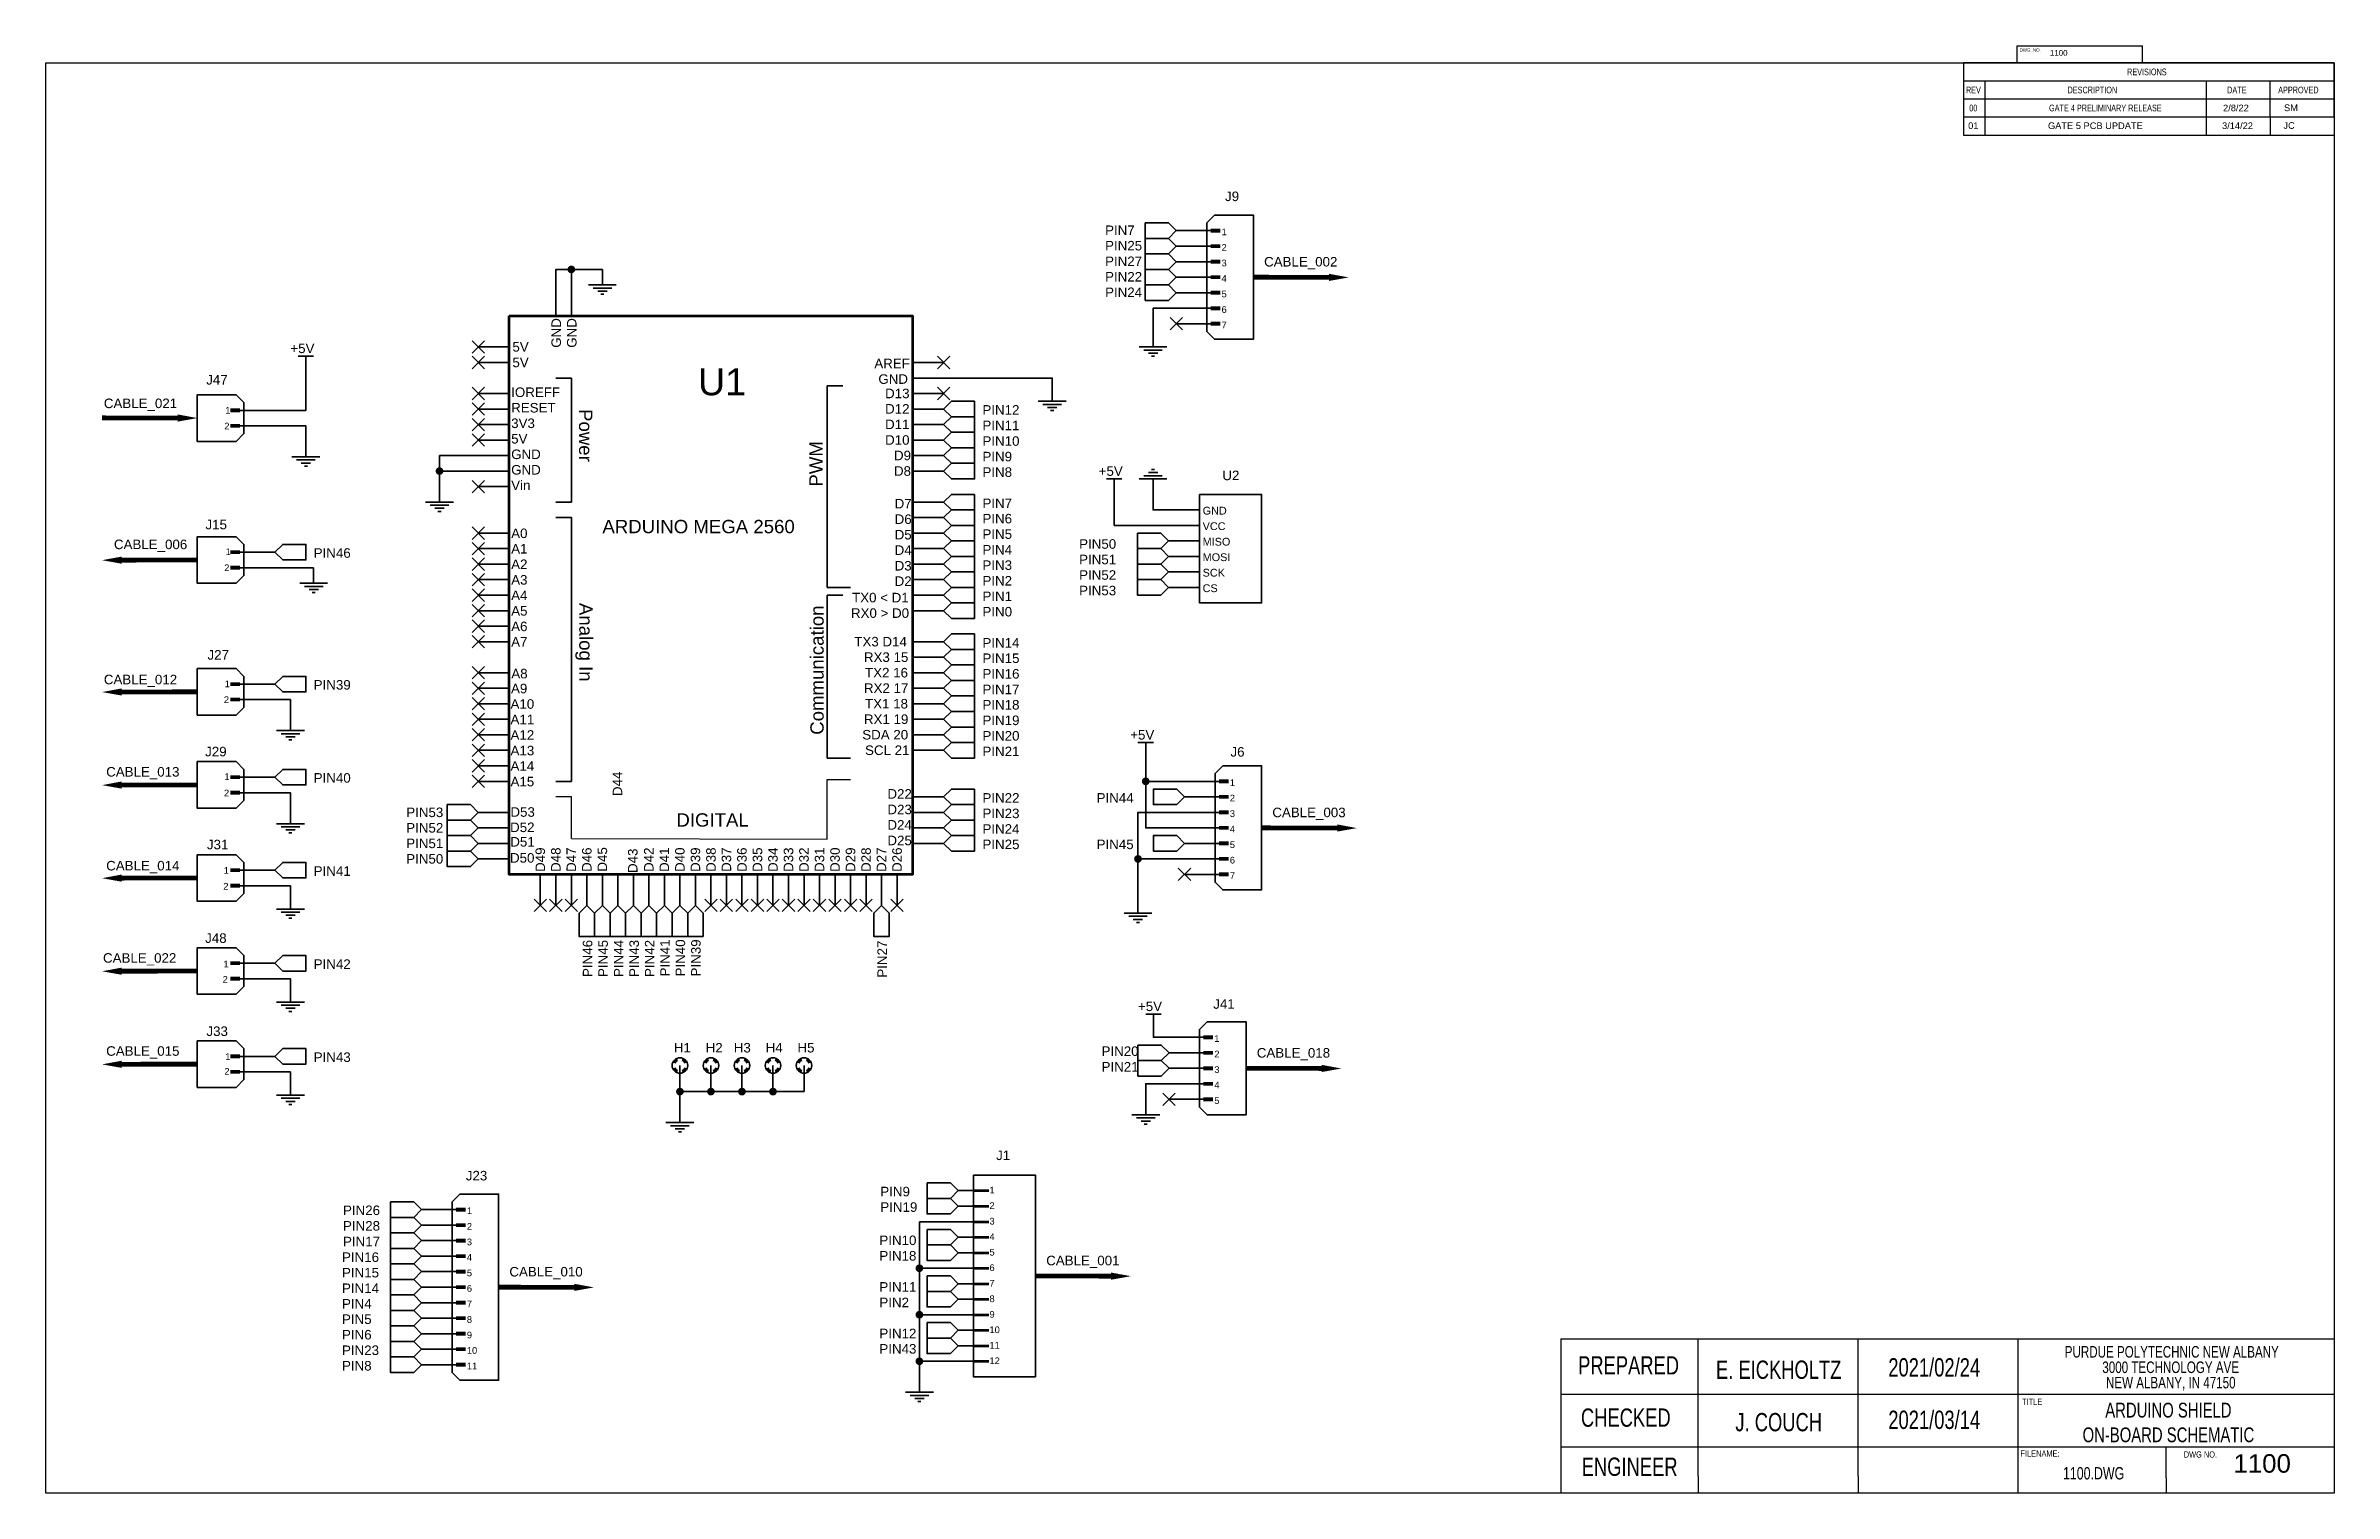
# Model space of a CAD drawing. Header units: inches. Extents: x 2.5 to 50.5, y 2.5 to 32.9.
import ezdxf

# ---------------------------------------------------------------- set-up
doc = ezdxf.new("R2010")
doc.units = ezdxf.units.IN
doc.header["$MEASUREMENT"] = 0
for name, color, linetype in [('PDF5_Geometry', 7, 'Continuous'), ('PDF5_Text', 7, 'Continuous'), ('SLD-0', 7, 'Continuous')]:
    doc.layers.add(name, color=color, linetype=linetype)
doc.layers.add('PDF5_Solid Fills', color=7, linetype='Continuous', true_color=0xa54949)
doc.styles.add('PDF Arial', font='arial.ttf')
doc.styles.add('SLDTEXTSTYLE0', font='TXT', dxfattribs={"width": 0.75})
doc.styles.get("Standard").update_dxf_attribs({"font": 'arial.ttf'})

msp = doc.modelspace()

# ---------------------------------------------------------------- texts
at = {"attachment_point": 1}
for s, width, gutter_width, insert, char_height in [('1100', 1.61993, 0.534, (44.535, 32.769), 0.1195), ('01', 0.791, 3.481, (42.822, 31.251), 0.1392), ('GATE 5 PCB UPDATE', 2.36064, 3.481, (44.496, 31.251), 0.13925), ('3/14/22', 0.791, 3.481, (48.147, 31.251), 0.1392), ('2/8/22', 0.791, 3.481, (48.168, 31.624), 0.1392), ('JC', 0.791, 3.481, (49.434, 31.256), 0.1392), ('SM', 0.791, 3.481, (49.447, 31.627), 0.1392), ('1100', 1.89499, 0.625, (48.385, 3.319), 0.3882)]:
    msp.add_mtext_dynamic_manual_height_columns(s, width=width, gutter_width=gutter_width, heights=[0], dxfattribs=dict(at, insert=insert, char_height=char_height))
at = {"layer": 'PDF5_Text', "color": 7, "attachment_point": 7, "style": 'PDF Arial'}
for s, insert, char_height in [('J9', (27.235, 29.598), 0.2), ('1', (27.162, 28.885), 0.14), ('PIN25', (24.719, 28.563), 0.2), ('PIN27', (24.719, 28.238), 0.2), ('3', (27.162, 28.231), 0.14), ('2', (27.162, 28.559), 0.14), ('CABLE_002', (28.054, 28.171), 0.2), ('PIN22', (24.719, 27.914), 0.2), ('4', (27.162, 27.909), 0.14), ('PIN24', (24.719, 27.588), 0.2), ('5', (27.162, 27.58), 0.14), ('6', (27.162, 27.255), 0.14), ('7', (27.162, 26.933), 0.14), ('+5V', (7.631, 26.41), 0.2), ('5V', (12.288, 26.44), 0.2), ('J47', (5.865, 25.75), 0.2), ('5V', (12.288, 26.114), 0.2), ('U1', (16.182, 25.52), 0.5636), ('AREF ', (19.879, 26.095), 0.2), ('CABLE_021', (3.718, 25.201), 0.2), ('IOREFF', (12.262, 25.489), 0.2), ('D13 ', (20.105, 25.464), 0.2), ('1', (6.263, 25.142), 0.14), ('3V3', (12.262, 24.838), 0.2), ('RESET', (12.262, 25.164), 0.2), ('D12 ', (20.105, 25.143), 0.2), ('D11 ', (20.105, 24.818), 0.2), ('PIN12', (22.146, 25.121), 0.2), ('PIN11 ', (22.146, 24.796), 0.2), ('2', (6.245, 24.812), 0.14), ('5V', (12.262, 24.513), 0.2), ('D10 ', (20.105, 24.488), 0.2), ('PIN10', (22.147, 24.465), 0.2), ('GND', (12.262, 24.187), 0.2), ('GND', (12.262, 23.862), 0.2), ('D9 ', (20.291, 24.163), 0.2), ('D8 ', (20.291, 23.837), 0.2), ('PIN9', (22.147, 24.139), 0.2), ('PIN8', (22.147, 23.814), 0.2), ('+5V', (24.585, 23.835), 0.2), ('Vin', (12.262, 23.54), 0.2), ('U2', (27.179, 23.745), 0.2), ('D7 ', (20.305, 23.156), 0.2), ('PIN7', (22.147, 23.163), 0.2), ('PIN6', (22.147, 22.838), 0.2), ('GND', (26.765, 23.024), 0.163), ('J15', (5.85, 22.714), 0.2), ('     A0', (11.874, 22.53), 0.2), ('ARDUINO MEGA 2560', (14.175, 22.631), 0.27946), ('D6 ', (20.305, 22.826), 0.2), ('D5 ', (20.305, 22.501), 0.2), ('PIN5', (22.147, 22.513), 0.2), ('VCC', (26.765, 22.699), 0.163), ('CABLE_006', (3.93, 22.243), 0.2), ('1', (6.273, 22.177), 0.14), ('PIN46', (8.12, 22.117), 0.2), ('     A1', (11.874, 22.209), 0.2), ('     A2', (11.874, 21.883), 0.2), ('D4 ', (20.305, 22.18), 0.2), ('PIN4', (22.147, 22.188), 0.2), ('PIN50', (24.175, 22.306), 0.2), ('PIN51', (24.175, 21.981), 0.2), ('MISO', (26.765, 22.373), 0.163), ('MOSI', (26.765, 22.048), 0.163), ('2', (6.243, 21.84), 0.14), ('     A3', (11.874, 21.554), 0.2), ('D3 ', (20.305, 21.85), 0.2), ('D2 ', (20.305, 21.529), 0.2), ('PIN3', (22.147, 21.862), 0.2), ('PIN2', (22.147, 21.538), 0.2), ('PIN52', (24.175, 21.656), 0.2), ('SCK', (26.765, 21.723), 0.163), ('     A4', (11.874, 21.233), 0.2), ('TX0 < D1 ', (19.412, 21.182), 0.2), ('PIN1', (22.147, 21.212), 0.2), ('PIN53', (24.175, 21.33), 0.2), ('CS', (26.765, 21.397), 0.163), ('     A5', (11.874, 20.903), 0.2), ('     A6', (11.874, 20.578), 0.2), ('RX0 > D0 ', (19.389, 20.857), 0.2), ('PIN0', (22.147, 20.886), 0.2), ('J27', (5.892, 19.98), 0.2), ('     A7', (11.874, 20.257), 0.2), ('TX3 D14 ', (19.459, 20.258), 0.2), ('PIN14', (22.147, 20.236), 0.2), ('     A8', (11.877, 19.588), 0.2), ('RX3 15 ', (19.661, 19.933), 0.2), ('TX2 16 ', (19.684, 19.607), 0.2), ('PIN15', (22.147, 19.91), 0.2), ('PIN16', (22.147, 19.584), 0.2), ('CABLE_012', (3.718, 19.409), 0.2), ('2', (6.235, 19.074), 0.14), ('1', (6.253, 19.405), 0.14), ('PIN39', (8.12, 19.352), 0.2), ('     A9', (11.87, 19.275), 0.2), ('RX2 17 ', (19.661, 19.286), 0.2), ('PIN17', (22.147, 19.259), 0.2), ('       A10', (11.705, 18.95), 0.2), ('       A11', (11.705, 18.629), 0.2), ('RX1 19 ', (19.661, 18.631), 0.2), ('TX1 18 ', (19.684, 18.956), 0.2), ('PIN18', (22.147, 18.934), 0.2), ('PIN19', (22.147, 18.608), 0.2), ('       A12', (11.705, 18.303), 0.2), ('SDA 20 ', (19.626, 18.306), 0.2), ('PIN20', (22.147, 18.283), 0.2), ('+5V', (25.246, 18.304), 0.2), ('J29', (5.843, 17.952), 0.2), ('       A13', (11.705, 17.974), 0.2), ('       A14', (11.705, 17.653), 0.2), ('SCL 21 ', (19.684, 17.981), 0.2), ('PIN21', (22.147, 17.959), 0.2), ('J6', (27.349, 17.946), 0.2), ('CABLE_013', (3.767, 17.473), 0.2), ('1', (6.247, 17.461), 0.14), ('PIN40', (8.12, 17.4), 0.2), ('       A15', (11.705, 17.323), 0.2), ('1', (27.335, 17.335), 0.14), ('2', (6.239, 17.117), 0.14), ('PIN53', (10.061, 16.678), 0.2), ('     D53', (11.858, 16.685), 0.2), ('D22 ', (20.154, 17.068), 0.2), ('D23 ', (20.154, 16.738), 0.2), ('PIN22', (22.147, 16.983), 0.2), ('PIN23', (22.147, 16.656), 0.2), ('PIN44', (24.542, 16.983), 0.2), ('3', (27.335, 16.682), 0.14), ('2', (27.335, 17.01), 0.14), ('CABLE_003', (28.227, 16.621), 0.2), ('PIN52', (10.061, 16.353), 0.2), ('     D52', (11.851, 16.364), 0.2), ('DIGITAL', (15.727, 16.477), 0.2795), ('D24 ', (20.154, 16.418), 0.2), ('PIN24', (22.147, 16.332), 0.2), ('4', (27.335, 16.359), 0.14), ('J31', (5.88, 16.002), 0.2), ('PIN51', (10.061, 16.027), 0.2), ('PIN50', (10.061, 15.702), 0.2), ('     D50', (11.849, 15.723), 0.2), ('     D51', (11.855, 16.06), 0.2), ('D25 ', (20.154, 16.088), 0.2), ('PIN25', (22.147, 16.006), 0.2), ('PIN45', (24.542, 16.006), 0.2), ('5', (27.335, 16.031), 0.14), ('6', (27.335, 15.706), 0.14), ('CABLE_014', (3.767, 15.504), 0.2), ('1', (6.233, 15.492), 0.14), ('PIN41', (8.12, 15.449), 0.2), ('7', (27.335, 15.383), 0.14), ('2', (6.224, 15.161), 0.14), ('J48', (5.843, 14.04), 0.2), ('CABLE_022', (3.701, 13.569), 0.2), ('1', (6.227, 13.528), 0.14), ('PIN42', (8.12, 13.497), 0.2), ('2', (6.21, 13.206), 0.14), ('+5V', (25.409, 12.61), 0.2), ('J41', (26.987, 12.658), 0.2), ('J33', (5.87, 12.087), 0.2), ('1', (27.01, 11.967), 0.14), ('CABLE_015', (3.767, 11.617), 0.2), ('1', (6.264, 11.587), 0.14), ('PIN43', (8.12, 11.543), 0.2), ('H1    H2   H3    H4    H5', (15.674, 11.741), 0.2), ('PIN21', (24.645, 11.344), 0.2), ('2', (27.01, 11.642), 0.14), ('CABLE_018', (27.901, 11.579), 0.2), ('2', (6.246, 11.279), 0.14), ('4', (27.01, 10.991), 0.14), ('3', (27.01, 11.313), 0.14), ('5', (27.01, 10.663), 0.14), ('J1', (22.434, 9.485), 0.2), ('J23', (11.31, 9.058), 0.2), ('PIN9', (20.005, 8.724), 0.2), ('1', (22.294, 8.787), 0.14), ('PIN26', (8.735, 8.331), 0.2), ('PIN28', (8.735, 8.005), 0.2), ('2', (11.332, 8.027), 0.14), ('1', (11.332, 8.353), 0.14), ('PIN19', (20.005, 8.399), 0.2), ('3', (22.294, 8.134), 0.14), ('2', (22.294, 8.462), 0.14), ('PIN17', (8.735, 7.679), 0.2), ('3', (11.332, 7.699), 0.14), ('PIN10', (19.985, 7.702), 0.2), ('4', (22.294, 7.811), 0.14), ('PIN16', (8.714, 7.348), 0.2), ('PIN15', (8.714, 7.023), 0.2), ('4', (11.332, 7.377), 0.14), ('CABLE_010', (12.224, 6.988), 0.2), ('PIN18', (19.985, 7.377), 0.2), ('5', (22.294, 7.483), 0.14), ('6', (22.294, 7.158), 0.14), ('CABLE_001', (23.484, 7.223), 0.2), ('PIN14', (8.714, 6.699), 0.2), ('5', (11.332, 7.048), 0.14), ('6', (11.332, 6.723), 0.14), ('PIN11', (19.985, 6.727), 0.2), ('7', (22.294, 6.835), 0.14), ('PIN4', (8.714, 6.373), 0.2), ('PIN5', (8.714, 6.047), 0.2), ('7', (11.332, 6.401), 0.14), ('PIN2', (19.985, 6.402), 0.2), ('8', (22.294, 6.506), 0.14), ('9', (22.294, 6.181), 0.14), ('PIN6', (8.714, 5.722), 0.2), ('8', (11.332, 6.072), 0.14), ('9', (11.332, 5.747), 0.14), ('PIN12', (19.985, 5.751), 0.2), ('10', (22.294, 5.856), 0.1397), ('10', (11.332, 5.422), 0.1397), ('PIN43', (19.985, 5.425), 0.2), ('11', (22.294, 5.534), 0.1397), ('12', (22.294, 5.208), 0.1397), ('PIN8', (8.714, 5.071), 0.2), ('11', (11.332, 5.099), 0.1397)]:
    msp.add_mtext(s, dxfattribs=dict(at, insert=insert, char_height=char_height))
at = {"layer": 'PDF5_Text', "color": 7, "char_height": 0.2, "attachment_point": 7, "style": 'PDF Arial'}
for s, insert, width in [('PIN7', (24.719, 28.889), 0.74229), ('GND', (19.964, 25.765), 1.35151), ('PIN20', (24.645, 11.669), 0.58622), ('PIN23', (8.714, 5.396), 0.01107)]:
    msp.add_mtext(s, dxfattribs=dict(at, insert=insert, width=width))
at = {"layer": 'PDF5_Text', "color": 7, "attachment_point": 7, "style": 'PDF Arial'}
for s, insert, char_height, rotation in [('GND', (13.309, 26.525), 0.2, 90), ('GND', (13.635, 26.525), 0.2, 90), ('Power', (13.681, 25.239), 0.2795, 270), ('PWM', (18.795, 23.613), 0.2795, 90), ('Analog In', (13.606, 21.173), 0.2795, 270), ('Communication', (18.82, 18.407), 0.27946, 90), ('^I^I   D44', (14.591, 15.289), 0.2, 90), ('     D49', (12.975, 15.143), 0.2, 90), ('     D48', (13.301, 15.143), 0.2, 90), ('     D47', (13.622, 15.143), 0.2, 90), ('     D46', (13.951, 15.143), 0.2, 90), ('    D45', (14.277, 15.227), 0.2, 90), ('    D43', (14.915, 15.198), 0.2, 90), ('     D42', (15.248, 15.143), 0.2, 90), ('     D41', (15.574, 15.143), 0.2, 90), ('     D40', (15.903, 15.143), 0.2, 90), ('     D39', (16.229, 15.143), 0.2, 90), ('     D38', (16.555, 15.143), 0.2, 90), ('     D37', (16.879, 15.143), 0.2, 90), ('     D36', (17.205, 15.143), 0.2, 90), ('     D35', (17.53, 15.143), 0.2, 90), ('     D34', (17.855, 15.143), 0.2, 90), ('     D33', (18.181, 15.143), 0.2, 90), ('     D32', (18.506, 15.143), 0.2, 90), ('     D31', (18.831, 15.143), 0.2, 90), ('     D30', (19.157, 15.143), 0.2, 90), ('     D29', (19.482, 15.143), 0.2, 90), ('     D28', (19.808, 15.143), 0.2, 90), ('     D27', (20.128, 15.143), 0.2, 90), ('     D26', (20.458, 15.143), 0.2, 90), ('PIN46', (13.967, 13.328), 0.2, 90), ('PIN45', (14.292, 13.328), 0.2, 90), ('PIN44', (14.617, 13.328), 0.2, 90), ('PIN43', (14.943, 13.328), 0.2, 90), ('PIN42', (15.267, 13.328), 0.2, 90), ('PIN41', (15.587, 13.339), 0.2, 90), ('PIN40', (15.914, 13.339), 0.2, 90), ('PIN39', (16.239, 13.339), 0.2, 90), ('PIN27', (20.143, 13.314), 0.2, 90)]:
    msp.add_mtext(s, dxfattribs=dict(at, insert=insert, char_height=char_height, rotation=rotation))
at = {"layer": 'SLD-0', "style": 'SLDTEXTSTYLE0'}
for s, insert, char_height, attachment_point in [('DWG. NO.', (44.123, 32.807), 0.0746, 2), ('PREPARED', (35.699, 5.374), 0.3838, 2), ('TITLE', (44.164, 4.483), 0.1294, 2), ('ARDUINO SHIELD \\PON-BOARD SCHEMATIC', (47.022, 4.398), 0.31059, 2), ('CHECKED', (35.641, 4.278), 0.3838, 2), ('FILENAME:', (44.329, 3.397), 0.1294, 2), ('DWG NO.', (47.344, 3.377), 0.1294, 1), ('ENGINEER', (35.721, 3.248), 0.3838, 2), ('1100.DWG', (45.453, 3.048), 0.2588, 2)]:
    msp.add_mtext(s, dxfattribs=dict(at, insert=insert, char_height=char_height, attachment_point=attachment_point))
at = {"layer": 'SLD-0', "attachment_point": 2, "style": 'SLDTEXTSTYLE0'}
for s, insert, char_height, width in [('E. EICKHOLTZ', (38.848, 5.283), 0.38384, 3.43191), ('2021/02/24', (42.11, 5.332), 0.3838, 2.44698), ('J. COUCH', (38.848, 4.183), 0.3838, 3.43191), ('2021/03/14', (42.11, 4.232), 0.3838, 2.44698)]:
    msp.add_mtext(s, dxfattribs=dict(at, insert=insert, char_height=char_height, width=width))

# ---------------------------------------------------------------- blocks, each defined once
blk = doc.blocks.new('SW_TABLEANNOTATION_0')
at = {"color": 0, "linetype": 'Continuous', "lineweight": 25}
for p, q in [((0, 0), (0, -0.338)), ((0, 0), (0.4, 0)), ((0, 0), (0, -1.015)), ((6.955, 0), (0, 0)), ((0.4, 0), (4.55, 0)), ((4.55, 0), (5.75, 0)), ((5.75, 0), (6.955, 0)), ((6.955, 0), (6.955, -0.338)), ((6.955, -1.015), (6.955, 0)), ((0, -0.338), (0, -0.677)), ((0, -0.338), (0.4, -0.338)), ((0.4, -0.338), (0.4, -0.677)), ((0.4, -0.338), (4.55, -0.338)), ((4.55, -0.338), (4.55, -0.677)), ((4.55, -0.338), (5.75, -0.338)), ((5.75, -0.338), (5.75, -0.677)), ((5.75, -0.338), (6.955, -0.338)), ((6.955, -0.338), (6.955, -0.677)), ((0, -0.677), (0.4, -0.677)), ((0, -0.677), (0, -1.015)), ((0, -0.677), (6.955, -0.677)), ((0.4, -0.677), (4.55, -0.677)), ((0.4, -0.677), (0.4, -1.015)), ((4.55, -0.677), (5.75, -0.677)), ((4.55, -0.677), (4.55, -1.015)), ((5.75, -0.677), (6.955, -0.677)), ((5.75, -0.677), (5.75, -1.015)), ((6.955, -0.677), (6.955, -1.015)), ((0, -1.015), (0.4, -1.015)), ((0, -1.015), (6.955, -1.015)), ((0.4, -1.015), (4.55, -1.015)), ((4.55, -1.015), (5.75, -1.015)), ((5.75, -1.015), (6.955, -1.015))]:
    blk.add_line(p, q, dxfattribs=at)
at = {"color": 0, "linetype": 'Continuous', "lineweight": 18, "char_height": 0.125, "attachment_point": 1, "style": 'SLDTEXTSTYLE0'}
for s, insert in [('REVISIONS', (3.069, -0.107)), ('REV', (0.046, -0.446)), ('00', (0.108, -0.784)), ('GATE 4 PRELIMINARY RELEASE', (1.605, -0.784)), ('DESCRIPTION', (1.952, -0.446)), ('DATE', (4.946, -0.446)), ('APPROVED', (5.904, -0.446))]:
    blk.add_mtext(s, dxfattribs=dict(at, insert=insert))
blk = doc.blocks.new('SW_NOTE_0_8')
at = {"layer": 'SLD-0', "color": 0, "char_height": 0.125, "attachment_point": 2, "style": 'SLDTEXTSTYLE0'}
for s, insert in [('PURDUE POLYTECHNIC NEW ALBANY', (1.434, 0.161)), ('3000 TECHNOLOGY AVE', (1.422, -0.006)), ('NEW ALBANY, IN 47150', (1.423, -0.172))]:
    blk.add_mtext(s, dxfattribs=dict(at, insert=insert))

# ---------------------------------------------------------------- hatches: boundary and pattern name
at = {"layer": 'PDF5_Solid Fills', "true_color": 0xcc0000, "transparency": 33554559}
for points in [[(13.605, 28.167, 0.414), (13.524, 28.249), (13.524, 28.249, 0.414), (13.443, 28.167), (13.443, 28.167, 0.414), (13.524, 28.086), (13.524, 28.086, 0.414)], [(10.84, 23.938, 0.414), (10.759, 24.019), (10.759, 24.019, 0.414), (10.677, 23.938), (10.677, 23.938, 0.414), (10.759, 23.857), (10.759, 23.857, 0.414)], [(25.653, 17.431, 0.414), (25.572, 17.513), (25.572, 17.513, 0.414), (25.49, 17.431), (25.49, 17.431, 0.414), (25.572, 17.35), (25.572, 17.35, 0.414)], [(25.49, 15.804, 0.414), (25.409, 15.886), (25.409, 15.886, 0.414), (25.328, 15.804), (25.328, 15.804, 0.414), (25.409, 15.723), (25.409, 15.723, 0.414)], [(15.883, 10.924, 0.414), (15.801, 11.005), (15.801, 11.005, 0.414), (15.72, 10.924), (15.72, 10.924, 0.414), (15.801, 10.842), (15.801, 10.842, 0.414)], [(16.533, 10.924, 0.414), (16.452, 11.005), (16.452, 11.005, 0.414), (16.371, 10.924), (16.371, 10.924, 0.414), (16.452, 10.842), (16.452, 10.842, 0.414)], [(17.184, 10.924, 0.414), (17.103, 11.005), (17.103, 11.005, 0.414), (17.021, 10.924), (17.021, 10.924, 0.414), (17.103, 10.842), (17.103, 10.842, 0.414)], [(17.835, 10.924, 0.414), (17.753, 11.005), (17.753, 11.005, 0.414), (17.672, 10.924), (17.672, 10.924, 0.414), (17.753, 10.842), (17.753, 10.842, 0.414)], [(20.906, 7.219, 0.414), (20.825, 7.301), (20.825, 7.301, 0.414), (20.743, 7.219), (20.743, 7.219, 0.414), (20.825, 7.138), (20.825, 7.138, 0.414)], [(20.906, 6.243, 0.414), (20.825, 6.325), (20.825, 6.325, 0.414), (20.743, 6.243), (20.743, 6.243, 0.414), (20.825, 6.162), (20.825, 6.162, 0.414)], [(20.906, 5.267, 0.414), (20.825, 5.349), (20.825, 5.349, 0.414), (20.743, 5.267), (20.743, 5.267, 0.414), (20.825, 5.186), (20.825, 5.186, 0.414)]]:
    msp.add_hatch(color=12, dxfattribs=at).paths.add_polyline_path(points)

# ---------------------------------------------------------------- linework, layer by layer
for p, q in [((2.5, 2.5), (2.5, 32.5)), ((2.5, 32.5), (50.5, 32.5)), ((50.5, 32.5), (50.5, 2.5)), ((42.724, 31.365), (42.724, 30.986)), ((43.172, 31.365), (43.172, 30.986)), ((47.811, 31.365), (47.811, 30.986)), ((49.153, 31.365), (49.153, 30.986)), ((42.724, 30.986), (50.5, 30.986)), ((34.278, 5.735), (34.278, 2.5)), ((40.638, 5.735), (50.5, 5.735)), ((50.5, 2.5), (2.5, 2.5)), ((37.156, 2.857), (37.156, 2.5)), ((40.515, 2.857), (40.515, 2.5)), ((46.972, 2.824), (46.972, 2.5)), ((50.5, 2.5), (50.5, 2.5))]:
    msp.add_line(p, q)
at = {"layer": 'PDF5_Geometry', "color": 96, "lineweight": 35, "true_color": 0x008700}
for p, q in [((10.759, 23.613), (10.759, 24.263)), ((18.404, 10.924), (15.801, 10.924)), ((20.825, 4.942), (20.825, 8.195))]:
    msp.add_line(p, q, dxfattribs=at)
at = {"layer": 'PDF5_Geometry', "color": 15, "lineweight": 35, "true_color": 0xa54949}
for points in [[(27.015, 29.306), (27.829, 29.306), (27.829, 26.703), (27.015, 26.703), (26.853, 26.866), (26.853, 29.143)], [(6.493, 25.538), (5.679, 25.538), (5.679, 24.562), (6.493, 24.562), (6.655, 24.724), (6.655, 25.375)], [(6.493, 22.562), (5.679, 22.562), (5.679, 21.586), (6.493, 21.586), (6.655, 21.748), (6.655, 22.399)], [(6.493, 19.796), (5.679, 19.796), (5.679, 18.82), (6.493, 18.82), (6.655, 18.983), (6.655, 19.633)], [(6.493, 17.844), (5.679, 17.844), (5.679, 16.868), (6.493, 16.868), (6.655, 17.031), (6.655, 17.681)], [(27.188, 17.757), (28.002, 17.757), (28.002, 15.154), (27.188, 15.154), (27.026, 15.316), (27.026, 17.594)], [(6.493, 15.892), (5.679, 15.892), (5.679, 14.916), (6.493, 14.916), (6.655, 15.079), (6.655, 15.729)], [(6.493, 13.94), (5.679, 13.94), (5.679, 12.964), (6.493, 12.964), (6.655, 13.127), (6.655, 13.777)], [(26.863, 12.388), (27.676, 12.388), (27.676, 10.436), (26.863, 10.436), (26.7, 10.599), (26.7, 12.226)], [(21.958, 9.171), (21.958, 4.942), (23.259, 4.942), (23.259, 9.171)], [(11.185, 8.774), (11.999, 8.774), (11.999, 4.87), (11.185, 4.87), (11.023, 5.032), (11.023, 8.611)]]:
    msp.add_lwpolyline(points, close=True, dxfattribs=at)
at = {"layer": 'PDF5_Geometry', "color": 5, "lineweight": 35}
for points in [[(25.561, 29.143), (26.049, 29.143), (26.212, 28.981), (26.049, 28.818), (25.561, 28.818)], [(26.049, 27.842), (26.212, 27.679), (26.049, 27.517), (25.561, 27.517), (25.561, 29.143)], [(26.049, 28.818), (26.212, 28.655), (26.049, 28.493), (25.561, 28.493)], [(26.049, 28.493), (26.212, 28.33), (26.049, 28.167), (25.561, 28.167)], [(26.049, 28.167), (26.212, 28.005), (26.049, 27.842), (25.561, 27.842)], [(13.199, 23.287), (13.524, 23.287), (13.524, 25.89)], [(13.524, 25.89), (13.199, 25.89)], [(19.217, 25.727), (18.892, 25.727), (18.892, 21.498), (19.38, 21.498)], [(21.983, 25.402), (21.983, 23.775), (21.495, 23.775), (21.332, 23.938), (21.495, 24.101), (21.983, 24.101)], [(21.983, 25.077), (21.495, 25.077), (21.332, 25.239), (21.495, 25.402), (21.983, 25.402)], [(21.495, 24.751), (21.332, 24.914), (21.495, 25.077)], [(21.983, 24.426), (21.495, 24.426), (21.332, 24.589), (21.495, 24.751), (21.983, 24.751)], [(21.495, 24.101), (21.332, 24.263), (21.495, 24.426)], [(21.983, 23.45), (21.983, 20.847), (21.495, 20.847), (21.332, 21.01), (21.495, 21.173), (21.983, 21.173)], [(21.495, 23.125), (21.332, 23.287), (21.495, 23.45), (21.983, 23.45)], [(21.983, 22.799), (21.495, 22.799), (21.332, 22.962), (21.495, 23.125), (21.983, 23.125)], [(13.199, 17.431), (13.524, 17.431), (13.524, 22.962)], [(13.524, 22.962), (13.199, 22.962)], [(21.495, 22.474), (21.332, 22.637), (21.495, 22.799)], [(25.887, 21.661), (26.049, 21.498), (25.887, 21.335), (25.399, 21.335), (25.399, 22.637)], [(25.399, 22.637), (25.887, 22.637), (26.049, 22.474), (25.887, 22.311)], [(21.495, 22.149), (21.332, 22.311), (21.495, 22.474), (21.983, 22.474)], [(21.495, 21.823), (21.332, 21.986), (21.495, 22.149), (21.983, 22.149)], [(25.399, 22.311), (25.887, 22.311), (26.049, 22.149), (25.887, 21.986), (25.399, 21.986)], [(21.495, 21.498), (21.332, 21.661), (21.495, 21.823), (21.983, 21.823)], [(25.887, 21.986), (26.049, 21.823), (25.887, 21.661), (25.399, 21.661)], [(19.217, 21.335), (18.892, 21.335), (18.892, 17.919), (19.38, 17.919)], [(21.495, 21.173), (21.332, 21.335), (21.495, 21.498), (21.983, 21.498)], [(21.983, 20.522), (21.983, 17.919), (21.495, 17.919), (21.332, 18.082), (21.495, 18.245)], [(21.983, 20.197), (21.495, 20.197), (21.332, 20.359), (21.495, 20.522), (21.983, 20.522)], [(21.495, 19.871), (21.332, 20.034), (21.495, 20.197)], [(21.495, 19.546), (21.332, 19.709), (21.495, 19.871), (21.983, 19.871)], [(21.495, 19.221), (21.332, 19.383), (21.495, 19.546), (21.983, 19.546)], [(21.495, 18.895), (21.332, 19.058), (21.495, 19.221), (21.983, 19.221)], [(21.983, 18.57), (21.495, 18.57), (21.332, 18.733), (21.495, 18.895), (21.983, 18.895)], [(21.983, 18.245), (21.495, 18.245), (21.332, 18.407), (21.495, 18.57)], [(10.921, 15.967), (11.409, 15.967), (11.572, 15.804), (11.409, 15.642), (10.921, 15.642), (10.921, 16.943)], [(10.921, 16.943), (11.409, 16.943), (11.572, 16.78), (11.409, 16.618)], [(21.983, 16.943), (21.495, 16.943), (21.332, 17.106), (21.495, 17.269), (21.983, 17.269)], [(21.983, 17.269), (21.983, 15.967), (21.495, 15.967), (21.332, 16.13), (21.495, 16.292), (21.983, 16.292)], [(21.495, 16.618), (21.332, 16.78), (21.495, 16.943)], [(10.921, 16.618), (11.409, 16.618), (11.572, 16.455), (11.409, 16.292), (10.921, 16.292)], [(21.495, 16.292), (21.332, 16.455), (21.495, 16.618), (21.983, 16.618)], [(11.409, 16.292), (11.572, 16.13), (11.409, 15.967)], [(16.289, 14.178), (13.687, 14.178), (13.687, 14.666), (13.849, 14.828), (14.012, 14.666), (14.012, 14.178)], [(14.012, 14.666), (14.175, 14.828), (14.337, 14.666)], [(14.337, 14.178), (14.337, 14.666), (14.5, 14.828), (14.663, 14.666), (14.663, 14.178)], [(14.663, 14.666), (14.825, 14.828), (14.988, 14.666)], [(14.988, 14.178), (14.988, 14.666), (15.151, 14.828), (15.313, 14.666), (15.313, 14.178)], [(15.313, 14.666), (15.476, 14.828), (15.639, 14.666)], [(15.639, 14.178), (15.639, 14.666), (15.801, 14.828), (15.964, 14.666)], [(15.964, 14.178), (15.964, 14.666), (16.127, 14.828), (16.289, 14.666), (16.289, 14.178)], [(25.409, 11.9), (25.897, 11.9), (26.06, 11.738), (25.897, 11.575), (25.409, 11.575)], [(25.897, 11.575), (26.06, 11.412), (25.897, 11.25), (25.409, 11.25), (25.409, 11.9)], [(20.987, 9.009), (21.475, 9.009), (21.638, 8.846), (21.475, 8.683)], [(20.987, 8.683), (21.475, 8.683), (21.638, 8.521), (21.475, 8.358), (20.987, 8.358), (20.987, 9.009)], [(9.731, 8.611), (10.219, 8.611), (10.382, 8.449), (10.219, 8.286)], [(10.219, 5.358), (10.382, 5.195), (10.219, 5.032), (9.731, 5.032), (9.731, 8.611)], [(9.731, 8.286), (10.219, 8.286), (10.382, 8.123), (10.219, 7.961), (9.731, 7.961)], [(10.219, 7.961), (10.382, 7.798), (10.219, 7.635), (9.731, 7.635)], [(20.987, 8.033), (21.475, 8.033), (21.638, 7.87), (21.475, 7.707), (20.987, 7.707)], [(21.475, 7.707), (21.638, 7.545), (21.475, 7.382), (20.987, 7.382), (20.987, 8.033)], [(9.731, 7.31), (10.219, 7.31), (10.382, 7.147), (10.219, 6.984), (9.731, 6.984)], [(10.219, 7.635), (10.382, 7.473), (10.219, 7.31)], [(10.219, 6.984), (10.382, 6.822), (10.219, 6.659)], [(20.987, 7.057), (21.475, 7.057), (21.638, 6.894), (21.475, 6.731)], [(20.987, 6.731), (21.475, 6.731), (21.638, 6.569), (21.475, 6.406), (20.987, 6.406), (20.987, 7.057)], [(9.731, 6.659), (10.219, 6.659), (10.382, 6.496), (10.219, 6.334), (9.731, 6.334)], [(10.219, 6.334), (10.382, 6.171), (10.219, 6.008), (9.731, 6.008)], [(10.219, 6.008), (10.382, 5.846), (10.219, 5.683)], [(20.987, 6.081), (21.475, 6.081), (21.638, 5.918), (21.475, 5.755)], [(20.987, 5.755), (21.475, 5.755), (21.638, 5.593), (21.475, 5.43), (20.987, 5.43), (20.987, 6.081)], [(9.731, 5.683), (10.219, 5.683), (10.382, 5.52), (10.219, 5.358), (9.731, 5.358)]]:
    msp.add_lwpolyline(points, dxfattribs=at)
at = {"layer": 'PDF5_Geometry', "color": 15, "lineweight": 35, "true_color": 0xa54949}
for points in [[(26.212, 28.981), (26.853, 28.981)], [(26.853, 28.981), (27.097, 28.981)], [(26.212, 28.655), (26.853, 28.655)], [(26.212, 28.33), (26.853, 28.33)], [(26.853, 28.655), (27.097, 28.655)], [(26.853, 28.33), (27.097, 28.33)], [(26.212, 28.005), (26.853, 28.005)], [(26.853, 28.005), (27.097, 28.005)], [(26.212, 27.679), (26.853, 27.679)], [(26.853, 27.679), (27.097, 27.679)], [(26.212, 27.354), (26.853, 27.354)], [(26.212, 27.029), (26.853, 27.029)], [(26.853, 27.354), (27.097, 27.354)], [(26.853, 27.029), (27.097, 27.029)], [(7.306, 25.212), (6.411, 25.212)], [(7.306, 24.887), (6.411, 24.887)], [(7.306, 22.236), (6.411, 22.236)], [(7.306, 21.911), (6.411, 21.911)], [(7.306, 19.471), (6.411, 19.471)], [(7.306, 19.145), (6.411, 19.145)], [(7.306, 17.519), (6.411, 17.519)], [(26.385, 17.431), (27.025, 17.431)], [(27.026, 17.431), (27.27, 17.431)], [(7.306, 17.193), (6.411, 17.193)], [(26.385, 17.106), (27.025, 17.106)], [(27.026, 17.106), (27.27, 17.106)], [(26.385, 16.78), (27.025, 16.78)], [(26.385, 16.455), (27.025, 16.455)], [(27.026, 16.78), (27.27, 16.78)], [(27.026, 16.455), (27.27, 16.455)], [(26.385, 16.13), (27.025, 16.13)], [(27.026, 16.13), (27.27, 16.13)], [(7.306, 15.567), (6.411, 15.567)], [(26.385, 15.804), (27.025, 15.804)], [(26.385, 15.479), (27.025, 15.479)], [(27.026, 15.804), (27.27, 15.804)], [(27.026, 15.479), (27.27, 15.479)], [(7.306, 15.241), (6.411, 15.241)], [(7.306, 13.615), (6.411, 13.615)], [(7.306, 13.289), (6.411, 13.289)], [(26.06, 12.063), (26.7, 12.063)], [(26.7, 12.063), (26.944, 12.063)], [(26.06, 11.738), (26.7, 11.738)], [(26.7, 11.738), (26.944, 11.738)], [(15.801, 11.152), (15.801, 11.472)], [(16.452, 11.152), (16.452, 11.472)], [(17.103, 11.152), (17.103, 11.472)], [(17.753, 11.152), (17.753, 11.472)], [(18.404, 11.152), (18.404, 11.472)], [(26.06, 11.412), (26.7, 11.412)], [(26.06, 11.087), (26.7, 11.087)], [(26.7, 11.412), (26.944, 11.412)], [(26.7, 11.087), (26.944, 11.087)], [(26.06, 10.762), (26.7, 10.762)], [(26.7, 10.762), (26.944, 10.762)], [(21.638, 8.846), (21.958, 8.846)], [(10.382, 8.449), (11.022, 8.449)], [(11.023, 8.449), (11.267, 8.449)], [(21.638, 8.521), (21.958, 8.521)], [(21.638, 8.195), (21.958, 8.195)], [(10.382, 8.123), (11.022, 8.123)], [(10.382, 7.798), (11.022, 7.798)], [(11.023, 8.123), (11.267, 8.123)], [(11.023, 7.798), (11.267, 7.798)], [(21.638, 7.87), (21.958, 7.87)], [(10.382, 7.473), (11.022, 7.473)], [(11.023, 7.473), (11.267, 7.473)], [(21.638, 7.545), (21.958, 7.545)], [(21.638, 7.219), (21.958, 7.219)], [(10.382, 7.147), (11.022, 7.147)], [(10.382, 6.822), (11.022, 6.822)], [(11.023, 7.147), (11.267, 7.147)], [(11.023, 6.822), (11.267, 6.822)], [(21.638, 6.894), (21.958, 6.894)], [(10.382, 6.496), (11.022, 6.496)], [(11.023, 6.496), (11.267, 6.496)], [(21.638, 6.569), (21.958, 6.569)], [(21.638, 6.243), (21.958, 6.243)], [(10.382, 6.171), (11.022, 6.171)], [(10.382, 5.846), (11.022, 5.846)], [(11.023, 6.171), (11.267, 6.171)], [(11.023, 5.846), (11.267, 5.846)], [(21.638, 5.918), (21.958, 5.918)], [(10.382, 5.52), (11.022, 5.52)], [(11.023, 5.52), (11.267, 5.52)], [(21.638, 5.593), (21.958, 5.593)], [(10.382, 5.195), (11.022, 5.195)], [(11.023, 5.195), (11.267, 5.195)], [(21.638, 5.267), (21.958, 5.267)]]:
    msp.add_lwpolyline(points, dxfattribs=at)
at = {"layer": 'PDF5_Geometry', "color": 96, "lineweight": 35, "true_color": 0x008700}
for points in [[(14.175, 28.167), (13.199, 28.167), (13.199, 27.842)], [(13.524, 27.842), (13.524, 28.167)], [(25.724, 26.866), (25.724, 27.354), (26.212, 27.354)], [(7.306, 25.212), (7.957, 25.212), (7.957, 26.026)], [(21.332, 25.89), (23.609, 25.89), (23.609, 25.727)], [(7.306, 24.887), (7.957, 24.887), (7.957, 24.562)], [(11.572, 24.263), (10.759, 24.263)], [(10.759, 23.938), (11.572, 23.938)], [(24.911, 23.45), (24.911, 22.799), (26.049, 22.799)], [(25.724, 23.45), (25.724, 23.125), (26.049, 23.125)], [(8.119, 21.911), (7.306, 21.911)], [(7.306, 19.145), (7.631, 19.145), (7.631, 18.82)], [(25.572, 17.919), (25.572, 16.455), (26.385, 16.455)], [(26.385, 17.431), (25.572, 17.431)], [(7.631, 16.868), (7.631, 17.193), (7.306, 17.193)], [(25.409, 14.991), (25.409, 16.78), (26.385, 16.78)], [(26.385, 15.804), (25.409, 15.804)], [(7.306, 15.241), (7.631, 15.241), (7.631, 15.079)], [(7.306, 13.289), (7.631, 13.289), (7.631, 13.127)], [(26.06, 12.063), (25.734, 12.063), (25.734, 12.226)], [(7.306, 11.337), (7.631, 11.337), (7.631, 11.175)], [(15.801, 10.598), (15.801, 11.152)], [(16.452, 11.152), (16.452, 10.924)], [(17.103, 11.152), (17.103, 10.924)], [(17.753, 11.152), (17.753, 10.924)], [(18.404, 11.152), (18.404, 10.924)], [(25.572, 10.762), (25.572, 11.087), (26.06, 11.087)], [(21.638, 8.195), (20.825, 8.195)], [(21.638, 7.219), (20.825, 7.219)], [(21.638, 6.243), (20.825, 6.243)], [(20.825, 5.267), (21.638, 5.267)]]:
    msp.add_lwpolyline(points, dxfattribs=at)
at = {"layer": 'PDF5_Geometry', "lineweight": 35}
for points in [[(13.199, 27.842), (13.199, 27.191)], [(13.524, 27.842), (13.524, 27.191)], [(13.882, 27.842), (14.467, 27.842)], [(14.175, 27.842), (14.175, 28.167)], [(13.979, 27.777), (14.37, 27.777)], [(14.077, 27.712), (14.272, 27.712)], [(14.142, 27.647), (14.207, 27.647)], [(11.572, 26.541), (12.223, 26.541)], [(25.431, 26.541), (26.017, 26.541)], [(25.529, 26.476), (25.919, 26.476)], [(25.627, 26.411), (25.822, 26.411)], [(25.724, 26.541), (25.724, 26.866)], [(7.794, 26.351), (8.119, 26.351)], [(7.957, 26.351), (7.957, 26.026)], [(11.572, 26.215), (12.223, 26.215)], [(21.332, 26.215), (20.681, 26.215)], [(25.692, 26.345), (25.757, 26.345)], [(11.572, 25.565), (12.223, 25.565)], [(21.332, 25.89), (20.681, 25.89)], [(21.332, 25.565), (20.681, 25.565)], [(23.609, 25.402), (23.609, 25.727)], [(11.572, 25.239), (12.223, 25.239)], [(21.332, 25.239), (20.681, 25.239)], [(23.317, 25.402), (23.902, 25.402)], [(23.414, 25.337), (23.805, 25.337)], [(23.512, 25.272), (23.707, 25.272)], [(23.577, 25.207), (23.642, 25.207)], [(7.957, 24.236), (7.957, 24.562)], [(11.572, 24.914), (12.223, 24.914)], [(11.572, 24.589), (12.223, 24.589)], [(21.332, 24.914), (20.681, 24.914)], [(21.332, 24.589), (20.681, 24.589)], [(7.664, 24.236), (8.25, 24.236)], [(7.762, 24.171), (8.152, 24.171)], [(7.859, 24.106), (8.054, 24.106)], [(7.924, 24.041), (7.989, 24.041)], [(11.572, 24.263), (12.223, 24.263)], [(21.332, 24.263), (20.681, 24.263)], [(10.759, 23.287), (10.759, 23.613)], [(11.572, 23.938), (12.223, 23.938)], [(11.572, 23.613), (12.223, 23.613)], [(21.332, 23.938), (20.681, 23.938)], [(24.748, 23.775), (25.073, 23.775)], [(24.911, 23.775), (24.911, 23.45)], [(26.017, 23.775), (25.431, 23.775)], [(25.919, 23.84), (25.529, 23.84)], [(25.822, 23.905), (25.627, 23.905)], [(25.757, 23.971), (25.692, 23.971)], [(25.724, 23.775), (25.724, 23.45)], [(10.466, 23.287), (11.051, 23.287)], [(10.563, 23.222), (10.954, 23.222)], [(10.661, 23.157), (10.856, 23.157)], [(10.726, 23.092), (10.791, 23.092)], [(21.332, 23.287), (20.681, 23.287)], [(11.572, 22.637), (12.223, 22.637)], [(21.332, 22.962), (20.681, 22.962)], [(21.332, 22.637), (20.681, 22.637)], [(11.572, 22.311), (12.223, 22.311)], [(21.332, 22.311), (20.681, 22.311)], [(8.119, 21.586), (8.119, 21.911)], [(11.572, 21.986), (12.223, 21.986)], [(11.572, 21.661), (12.223, 21.661)], [(21.332, 21.986), (20.681, 21.986)], [(21.332, 21.661), (20.681, 21.661)], [(7.827, 21.586), (8.412, 21.586)], [(7.924, 21.52), (8.315, 21.52)], [(8.022, 21.455), (8.217, 21.455)], [(8.087, 21.39), (8.152, 21.39)], [(11.572, 21.335), (12.223, 21.335)], [(21.332, 21.335), (20.681, 21.335)], [(11.572, 21.01), (12.223, 21.01)], [(11.572, 20.685), (12.223, 20.685)], [(21.332, 21.01), (20.681, 21.01)], [(11.572, 20.359), (12.223, 20.359)], [(21.332, 20.359), (20.681, 20.359)], [(11.572, 19.709), (12.223, 19.709)], [(21.332, 20.034), (20.681, 20.034)], [(21.332, 19.709), (20.681, 19.709)], [(11.572, 19.383), (12.223, 19.383)], [(21.332, 19.383), (20.681, 19.383)], [(7.631, 18.495), (7.631, 18.82)], [(11.572, 19.058), (12.223, 19.058)], [(11.572, 18.733), (12.223, 18.733)], [(21.332, 19.058), (20.681, 19.058)], [(21.332, 18.733), (20.681, 18.733)], [(7.339, 18.495), (7.924, 18.495)], [(7.436, 18.43), (7.827, 18.43)], [(7.534, 18.365), (7.729, 18.365)], [(7.599, 18.3), (7.664, 18.3)], [(11.572, 18.407), (12.223, 18.407)], [(21.332, 18.407), (20.681, 18.407)], [(25.409, 18.245), (25.734, 18.245)], [(25.572, 18.245), (25.572, 17.919)], [(11.572, 18.082), (12.223, 18.082)], [(21.332, 18.082), (20.681, 18.082)], [(11.572, 17.757), (12.223, 17.757)], [(11.572, 17.431), (12.223, 17.431)], [(7.631, 16.543), (7.631, 16.868)], [(21.332, 17.106), (20.681, 17.106)], [(7.339, 16.543), (7.924, 16.543)], [(7.436, 16.478), (7.827, 16.478)], [(7.534, 16.413), (7.729, 16.413)], [(7.599, 16.348), (7.664, 16.348)], [(11.572, 16.78), (12.223, 16.78)], [(11.572, 16.455), (12.223, 16.455)], [(21.332, 16.78), (20.681, 16.78)], [(21.332, 16.455), (20.681, 16.455)], [(11.572, 16.13), (12.223, 16.13)], [(21.332, 16.13), (20.681, 16.13)], [(11.572, 15.804), (12.223, 15.804)], [(12.873, 14.828), (12.873, 15.479)], [(13.199, 14.828), (13.199, 15.479)], [(13.524, 14.828), (13.524, 15.479)], [(13.849, 14.828), (13.849, 15.479)], [(14.175, 14.828), (14.175, 15.479)], [(14.5, 14.828), (14.5, 15.479)], [(14.825, 14.828), (14.825, 15.479)], [(15.151, 14.828), (15.151, 15.479)], [(15.476, 14.828), (15.476, 15.479)], [(15.801, 14.828), (15.801, 15.479)], [(16.127, 14.828), (16.127, 15.479)], [(16.452, 14.828), (16.452, 15.479)], [(16.777, 14.828), (16.777, 15.479)], [(17.103, 14.828), (17.103, 15.479)], [(17.428, 14.828), (17.428, 15.479)], [(17.753, 14.828), (17.753, 15.479)], [(18.079, 14.828), (18.079, 15.479)], [(18.404, 14.828), (18.404, 15.479)], [(18.729, 14.828), (18.729, 15.479)], [(19.055, 14.828), (19.055, 15.479)], [(19.38, 14.828), (19.38, 15.479)], [(19.705, 14.828), (19.705, 15.479)], [(20.031, 14.828), (20.031, 15.479)], [(20.356, 14.828), (20.356, 15.479)], [(7.631, 14.753), (7.631, 15.079)], [(25.409, 14.666), (25.409, 14.991)], [(7.339, 14.753), (7.924, 14.753)], [(7.436, 14.688), (7.827, 14.688)], [(7.534, 14.623), (7.729, 14.623)], [(7.599, 14.558), (7.664, 14.558)], [(25.116, 14.666), (25.702, 14.666)], [(25.214, 14.601), (25.604, 14.601)], [(25.311, 14.536), (25.507, 14.536)], [(25.376, 14.471), (25.441, 14.471)], [(7.631, 12.801), (7.631, 13.127)], [(7.339, 12.801), (7.924, 12.801)], [(7.436, 12.736), (7.827, 12.736)], [(7.534, 12.671), (7.729, 12.671)], [(7.599, 12.606), (7.664, 12.606)], [(25.572, 12.551), (25.897, 12.551)], [(25.734, 12.551), (25.734, 12.226)], [(7.631, 10.849), (7.631, 11.175)], [(7.339, 10.849), (7.924, 10.849)], [(7.436, 10.784), (7.827, 10.784)], [(7.534, 10.719), (7.729, 10.719)], [(7.599, 10.654), (7.664, 10.654)], [(15.801, 10.273), (15.801, 10.598)], [(25.572, 10.436), (25.572, 10.762)], [(15.508, 10.273), (16.094, 10.273)], [(15.606, 10.208), (15.997, 10.208)], [(15.704, 10.143), (15.899, 10.143)], [(25.279, 10.436), (25.864, 10.436)], [(25.376, 10.371), (25.767, 10.371)], [(25.474, 10.306), (25.669, 10.306)], [(25.539, 10.241), (25.604, 10.241)], [(15.769, 10.078), (15.834, 10.078)], [(20.825, 4.617), (20.825, 4.942)], [(20.532, 4.617), (21.117, 4.617)], [(20.629, 4.551), (21.02, 4.551)], [(20.727, 4.486), (20.922, 4.486)], [(20.792, 4.421), (20.857, 4.421)]]:
    msp.add_lwpolyline(points, dxfattribs=at)
at = {"layer": 'PDF5_Geometry', "lineweight": 106}
msp.add_lwpolyline([(12.223, 27.191), (20.681, 27.191), (20.681, 15.479), (12.223, 15.479)], close=True, dxfattribs=at)
at = {"layer": 'PDF5_Geometry', "color": 82, "lineweight": 35, "true_color": 0x33cc33}
for points in [[(26.082, 27.159), (26.342, 26.899)], [(26.342, 27.159), (26.082, 26.899)], [(11.442, 26.671), (11.702, 26.411)], [(11.702, 26.671), (11.442, 26.411)], [(11.442, 26.345), (11.702, 26.085)], [(11.702, 26.345), (11.442, 26.085)], [(21.202, 26.345), (21.462, 26.085)], [(21.462, 26.345), (21.202, 26.085)], [(11.442, 25.695), (11.702, 25.435)], [(11.702, 25.695), (11.442, 25.435)], [(21.202, 25.695), (21.462, 25.435)], [(21.462, 25.695), (21.202, 25.435)], [(11.442, 25.369), (11.702, 25.109)], [(11.702, 25.369), (11.442, 25.109)], [(11.442, 25.044), (11.702, 24.784)], [(11.702, 25.044), (11.442, 24.784)], [(11.442, 24.719), (11.702, 24.459)], [(11.702, 24.719), (11.442, 24.459)], [(11.442, 23.743), (11.702, 23.482)], [(11.702, 23.743), (11.442, 23.482)], [(11.442, 22.767), (11.702, 22.506)], [(11.702, 22.767), (11.442, 22.506)], [(11.442, 22.441), (11.702, 22.181)], [(11.702, 22.441), (11.442, 22.181)], [(11.442, 22.116), (11.702, 21.856)], [(11.702, 22.116), (11.442, 21.856)], [(11.442, 21.791), (11.702, 21.53)], [(11.702, 21.791), (11.442, 21.53)], [(11.442, 21.465), (11.702, 21.205)], [(11.702, 21.465), (11.442, 21.205)], [(11.442, 21.14), (11.702, 20.88)], [(11.702, 21.14), (11.442, 20.88)], [(11.442, 20.815), (11.702, 20.554)], [(11.702, 20.815), (11.442, 20.554)], [(11.442, 20.489), (11.702, 20.229)], [(11.702, 20.489), (11.442, 20.229)], [(11.442, 19.839), (11.702, 19.578)], [(11.702, 19.839), (11.442, 19.578)], [(11.442, 19.513), (11.702, 19.253)], [(11.702, 19.513), (11.442, 19.253)], [(11.442, 19.188), (11.702, 18.928)], [(11.702, 19.188), (11.442, 18.928)], [(11.442, 18.863), (11.702, 18.602)], [(11.702, 18.863), (11.442, 18.602)], [(11.442, 18.537), (11.702, 18.277)], [(11.702, 18.537), (11.442, 18.277)], [(11.442, 18.212), (11.702, 17.952)], [(11.702, 18.212), (11.442, 17.952)], [(11.442, 17.887), (11.702, 17.626)], [(11.702, 17.887), (11.442, 17.626)], [(11.442, 17.561), (11.702, 17.301)], [(11.702, 17.561), (11.442, 17.301)], [(26.255, 15.609), (26.515, 15.349)], [(26.515, 15.609), (26.255, 15.349)], [(12.743, 14.959), (13.003, 14.698)], [(13.003, 14.959), (12.743, 14.698)], [(13.068, 14.959), (13.329, 14.698)], [(13.329, 14.959), (13.068, 14.698)], [(13.394, 14.959), (13.654, 14.698)], [(13.654, 14.959), (13.394, 14.698)], [(16.322, 14.959), (16.582, 14.698)], [(16.582, 14.959), (16.322, 14.698)], [(16.647, 14.959), (16.907, 14.698)], [(16.907, 14.959), (16.647, 14.698)], [(16.973, 14.959), (17.233, 14.698)], [(17.233, 14.959), (16.973, 14.698)], [(17.298, 14.959), (17.558, 14.698)], [(17.558, 14.959), (17.298, 14.698)], [(17.623, 14.959), (17.883, 14.698)], [(17.883, 14.959), (17.623, 14.698)], [(17.949, 14.959), (18.209, 14.698)], [(18.209, 14.959), (17.949, 14.698)], [(18.274, 14.959), (18.534, 14.698)], [(18.534, 14.959), (18.274, 14.698)], [(18.599, 14.959), (18.859, 14.698)], [(18.859, 14.959), (18.599, 14.698)], [(18.925, 14.959), (19.185, 14.698)], [(19.185, 14.959), (18.925, 14.698)], [(19.25, 14.959), (19.51, 14.698)], [(19.51, 14.959), (19.25, 14.698)], [(19.575, 14.959), (19.836, 14.698)], [(19.836, 14.959), (19.575, 14.698)], [(20.226, 14.959), (20.486, 14.698)], [(20.486, 14.959), (20.226, 14.698)], [(25.929, 10.892), (26.19, 10.632)], [(26.19, 10.892), (25.929, 10.632)]]:
    msp.add_lwpolyline(points, dxfattribs=at)
at = {"layer": 'PDF5_Geometry', "color": 16, "lineweight": 35, "true_color": 0x870000}
for points in [[(26.049, 23.125), (26.7, 23.125)], [(26.049, 22.799), (26.7, 22.799)], [(26.049, 22.474), (26.7, 22.474)], [(26.049, 22.149), (26.7, 22.149)], [(26.049, 21.823), (26.7, 21.823)], [(26.049, 21.498), (26.7, 21.498)]]:
    msp.add_lwpolyline(points, dxfattribs=at)
at = {"layer": 'PDF5_Geometry', "lineweight": 35}
msp.add_lwpolyline([(26.7, 23.45), (28.002, 23.45), (28.002, 21.173), (26.7, 21.173)], close=True, dxfattribs=at)
at = {"layer": 'PDF5_Geometry', "color": 5, "lineweight": 35}
for points in [[(7.306, 22.236), (7.469, 22.399), (7.957, 22.399), (7.957, 22.074), (7.469, 22.074)], [(7.306, 19.471), (7.469, 19.633), (7.957, 19.633), (7.957, 19.308), (7.469, 19.308)], [(7.306, 17.519), (7.469, 17.681), (7.957, 17.681), (7.957, 17.356), (7.469, 17.356)], [(26.385, 17.106), (26.222, 16.943), (25.734, 16.943), (25.734, 17.269), (26.222, 17.269)], [(26.385, 16.13), (26.222, 15.967), (25.734, 15.967), (25.734, 16.292), (26.222, 16.292)], [(7.306, 15.567), (7.469, 15.729), (7.957, 15.729), (7.957, 15.404), (7.469, 15.404)], [(20.031, 14.828), (20.193, 14.666), (20.193, 14.178), (19.868, 14.178), (19.868, 14.666)], [(7.306, 13.615), (7.469, 13.777), (7.957, 13.777), (7.957, 13.452), (7.469, 13.452)], [(7.306, 11.663), (7.469, 11.825), (7.957, 11.825), (7.957, 11.5), (7.469, 11.5)]]:
    msp.add_lwpolyline(points, close=True, dxfattribs=at)
at = {"layer": 'PDF5_Geometry', "color": 15, "lineweight": 106, "true_color": 0xa54949}
for points in [[(21.958, 8.846), (22.283, 8.846)], [(21.958, 8.521), (22.283, 8.521)], [(21.958, 8.195), (22.283, 8.195)], [(21.958, 7.87), (22.283, 7.87)], [(21.958, 7.545), (22.283, 7.545)], [(21.958, 7.219), (22.283, 7.219)], [(21.958, 6.894), (22.283, 6.894)], [(21.958, 6.569), (22.283, 6.569)], [(21.958, 6.243), (22.283, 6.243)], [(21.958, 5.918), (22.283, 5.918)], [(21.958, 5.593), (22.283, 5.593)], [(21.958, 5.267), (22.283, 5.267)]]:
    msp.add_lwpolyline(points, dxfattribs=at)
at = {"layer": 'PDF5_Geometry', "color": 15, "lineweight": 35, "true_color": 0xa54949}
for centre in [(15.801, 11.471), (16.452, 11.471), (17.103, 11.471), (17.753, 11.471), (18.404, 11.471)]:
    msp.add_circle(centre, 0.163, dxfattribs=at)
at = {"layer": 'PDF5_Geometry', "color": 15, "lineweight": 70, "true_color": 0xa54949}
for centre, radius, start, end in [((15.761, 11.511), 0.0746, 96.9193, 172.9947), ((15.841, 11.511), 0.0748, 6.9722, 82.9419), ((16.412, 11.511), 0.0746, 96.9193, 172.9947), ((16.492, 11.511), 0.0748, 6.9722, 82.9419), ((17.063, 11.511), 0.0746, 96.9193, 172.9947), ((17.142, 11.511), 0.0748, 6.9722, 82.9419), ((17.714, 11.511), 0.0746, 96.9193, 172.9947), ((17.793, 11.511), 0.0748, 6.9722, 82.9419), ((18.364, 11.511), 0.0746, 96.9193, 172.9947), ((18.444, 11.511), 0.0748, 6.9722, 82.9419), ((15.762, 11.432), 0.0747, 187.0822, 263.0038), ((15.841, 11.432), 0.0749, 277.1348, 352.9511), ((16.412, 11.432), 0.0747, 187.0822, 263.0038), ((16.491, 11.432), 0.0749, 277.1348, 352.9511), ((17.063, 11.432), 0.0747, 187.0822, 263.0038), ((17.142, 11.432), 0.0749, 277.1348, 352.9511), ((17.714, 11.432), 0.0747, 187.0822, 263.0038), ((17.793, 11.432), 0.0749, 277.1348, 352.9511), ((18.364, 11.432), 0.0747, 187.0822, 263.0038), ((18.444, 11.432), 0.0749, 277.1348, 352.9511)]:
    msp.add_arc(centre, radius, start, end, dxfattribs=at)
at = {"layer": 'PDF5_Solid Fills', "color": 15, "lineweight": 35, "true_color": 0xa54949}
msp.add_lwpolyline([(6.493, 11.988), (5.679, 11.988), (5.679, 11.012), (6.493, 11.012), (6.655, 11.175), (6.655, 11.825)], close=True, dxfattribs=at)
for points in [[(7.306, 11.663), (6.411, 11.663)], [(7.306, 11.337), (6.411, 11.337)]]:
    msp.add_lwpolyline(points, dxfattribs=at)
at = {"layer": 'PDF5_Solid Fills', "lineweight": 0, "transparency": 33554559}
for points in [[(26.934, 29.021), (27.137, 29.021), (26.934, 28.94), (27.137, 28.94)], [(26.934, 28.696), (27.137, 28.696), (26.934, 28.615), (27.137, 28.615)], [(26.934, 28.371), (27.137, 28.371), (26.934, 28.289), (27.137, 28.289)], [(26.934, 28.045), (27.137, 28.045), (26.934, 27.964), (27.137, 27.964)], [(26.934, 27.72), (27.137, 27.72), (26.934, 27.639), (27.137, 27.639)], [(26.934, 27.395), (27.137, 27.395), (26.934, 27.313), (27.137, 27.313)], [(26.934, 27.069), (27.137, 27.069), (26.934, 26.988), (27.137, 26.988)], [(27.107, 17.472), (27.31, 17.472), (27.107, 17.391), (27.31, 17.391)], [(27.107, 17.147), (27.31, 17.147), (27.107, 17.065), (27.31, 17.065)], [(27.107, 16.821), (27.31, 16.821), (27.107, 16.74), (27.31, 16.74)], [(27.107, 16.496), (27.31, 16.496), (27.107, 16.414), (27.31, 16.414)], [(27.107, 16.17), (27.31, 16.17), (27.107, 16.089), (27.31, 16.089)], [(27.107, 15.845), (27.31, 15.845), (27.107, 15.764), (27.31, 15.764)], [(27.107, 15.52), (27.31, 15.52), (27.107, 15.438), (27.31, 15.438)], [(26.781, 12.104), (26.985, 12.104), (26.781, 12.022), (26.985, 12.022)], [(26.781, 11.778), (26.985, 11.778), (26.781, 11.697), (26.985, 11.697)], [(26.781, 11.453), (26.985, 11.453), (26.781, 11.372), (26.985, 11.372)], [(26.781, 11.128), (26.985, 11.128), (26.781, 11.046), (26.985, 11.046)], [(26.781, 10.802), (26.985, 10.802), (26.781, 10.721), (26.985, 10.721)], [(11.104, 8.489), (11.307, 8.489), (11.104, 8.408), (11.307, 8.408)], [(11.104, 8.164), (11.307, 8.164), (11.104, 8.083), (11.307, 8.083)], [(11.104, 7.839), (11.307, 7.839), (11.104, 7.757), (11.307, 7.757)], [(11.104, 7.513), (11.307, 7.513), (11.104, 7.432), (11.307, 7.432)], [(11.104, 7.188), (11.307, 7.188), (11.104, 7.106), (11.307, 7.106)], [(11.104, 6.862), (11.307, 6.862), (11.104, 6.781), (11.307, 6.781)], [(11.104, 6.537), (11.307, 6.537), (11.104, 6.456), (11.307, 6.456)], [(11.104, 6.212), (11.307, 6.212), (11.104, 6.13), (11.307, 6.13)], [(11.104, 5.886), (11.307, 5.886), (11.104, 5.805), (11.307, 5.805)], [(11.104, 5.561), (11.307, 5.561), (11.104, 5.48), (11.307, 5.48)], [(11.104, 5.236), (11.307, 5.236), (11.104, 5.154), (11.307, 5.154)]]:
    msp.add_solid(points, dxfattribs=at)
at = {"layer": 'PDF5_Solid Fills', "color": 15, "lineweight": 35, "true_color": 0xa54949, "transparency": 33554559}
for points in [[(6.372, 25.251), (6.577, 25.251), (6.372, 25.173), (6.577, 25.173)], [(6.372, 24.929), (6.577, 24.929), (6.372, 24.848), (6.577, 24.848)], [(6.372, 22.275), (6.577, 22.275), (6.372, 22.197), (6.577, 22.197)], [(6.372, 21.953), (6.577, 21.953), (6.372, 21.872), (6.577, 21.872)], [(6.372, 19.51), (6.577, 19.51), (6.372, 19.432), (6.577, 19.432)], [(6.372, 19.188), (6.577, 19.188), (6.372, 19.106), (6.577, 19.106)], [(6.372, 17.558), (6.577, 17.558), (6.372, 17.48), (6.577, 17.48)], [(6.372, 17.236), (6.577, 17.236), (6.372, 17.154), (6.577, 17.154)], [(6.372, 15.606), (6.577, 15.606), (6.372, 15.528), (6.577, 15.528)], [(6.372, 15.284), (6.577, 15.284), (6.372, 15.202), (6.577, 15.202)], [(6.372, 13.654), (6.577, 13.654), (6.372, 13.576), (6.577, 13.576)], [(6.372, 13.332), (6.577, 13.332), (6.372, 13.25), (6.577, 13.25)], [(6.372, 11.702), (6.577, 11.702), (6.372, 11.624), (6.577, 11.624)], [(6.372, 11.38), (6.577, 11.38), (6.372, 11.298), (6.577, 11.298)]]:
    msp.add_solid(points, dxfattribs=at)
at = {"layer": 'PDF5_Text', "color": 5}
for p, q in [((18.892, 16.219), (18.892, 17.469)), ((18.892, 17.469), (19.38, 17.469)), ((13.524, 17.106), (13.199, 17.106)), ((13.524, 16.23), (13.524, 17.106)), ((13.524, 16.23), (18.892, 16.219))]:
    msp.add_line(p, q, dxfattribs=at)
at = {"layer": 'PDF5_Text', "const_width": 0.1}
for points in [[(27.829, 28.005), (29.003, 28.002)], [(29.003, 28.002), (29.415, 28.001)], [(3.681, 25.054), (4.854, 25.052)], [(4.854, 25.052), (5.267, 25.051)], [(4.506, 22.071), (4.093, 22.07)], [(5.679, 22.074), (4.506, 22.071)], [(4.506, 19.306), (4.093, 19.305)], [(5.679, 19.308), (4.506, 19.306)], [(4.506, 17.354), (4.093, 17.353)], [(5.679, 17.356), (4.506, 17.354)], [(28.002, 16.455), (29.175, 16.453)], [(29.175, 16.453), (29.588, 16.452)], [(4.506, 15.402), (4.093, 15.401)], [(5.679, 15.404), (4.506, 15.402)], [(4.506, 13.45), (4.093, 13.449)], [(5.679, 13.452), (4.506, 13.45)], [(4.506, 11.498), (4.093, 11.496)], [(5.679, 11.5), (4.506, 11.498)], [(27.676, 11.412), (28.85, 11.41)], [(28.85, 11.41), (29.263, 11.409)], [(11.999, 6.822), (13.173, 6.819)], [(13.173, 6.819), (13.585, 6.818)], [(23.259, 7.057), (24.433, 7.054)], [(24.433, 7.054), (24.846, 7.053)]]:
    msp.add_lwpolyline(points, dxfattribs=at)
at = {"layer": 'PDF5_Text'}
for points in [[(29.415, 28.001, 0.15, 0, 0), (29.828, 28, 0, 0, 0)], [(5.267, 25.051, 0.15, 0, 0), (5.679, 25.05, 0, 0, 0)], [(4.093, 22.07, 0.15, 0, 0), (3.681, 22.069, 0, 0, 0)], [(4.093, 19.305, 0.15, 0, 0), (3.681, 19.303, 0, 0, 0)], [(4.093, 17.353, 0.15, 0, 0), (3.681, 17.351, 0, 0, 0)], [(29.588, 16.452, 0.15, 0, 0), (30, 16.45, 0, 0, 0)], [(4.093, 15.401, 0.15, 0, 0), (3.681, 15.399, 0, 0, 0)], [(4.093, 13.449, 0.15, 0, 0), (3.681, 13.447, 0, 0, 0)], [(4.093, 11.496, 0.15, 0, 0), (3.681, 11.495, 0, 0, 0)], [(29.263, 11.409, 0.15, 0, 0), (29.675, 11.408, 0, 0, 0)], [(13.585, 6.818, 0.15, 0, 0), (13.998, 6.817, 0, 0, 0)], [(24.846, 7.053, 0.15, 0, 0), (25.258, 7.052, 0, 0, 0)]]:
    msp.add_lwpolyline(points, format="xyseb", dxfattribs=at)
at = {"layer": 'SLD-0', "color": 7, "linetype": 'Continuous', "lineweight": 25}
for p, q in [((43.853, 32.5), (43.853, 32.858)), ((43.853, 32.858), (46.481, 32.858)), ((46.481, 32.5), (46.481, 32.858)), ((34.278, 5.735), (43.874, 5.735)), ((37.156, 2.857), (37.156, 5.735)), ((40.515, 2.857), (40.515, 5.735)), ((43.874, 2.5), (43.874, 5.735)), ((34.278, 4.581), (50.5, 4.581)), ((34.278, 3.471), (50.5, 3.471)), ((46.972, 2.824), (46.972, 3.471))]:
    msp.add_line(p, q, dxfattribs=at)

# ---------------------------------------------------------------- block references
at = {"color": 7, "linetype": 'Continuous', "lineweight": 18, "xscale": 1.118033988749895, "yscale": 1.118033988749895, "zscale": 1.118033988749895}
msp.add_blockref('SW_TABLEANNOTATION_0', (42.724, 32.5), dxfattribs=at)
at = {"layer": 'SLD-0', "xscale": 1.941207928188159, "yscale": 1.941207928188159, "zscale": 1.552966342550527}
msp.add_blockref('SW_NOTE_0_8', (44.309, 5.275), dxfattribs=at)

msp.set_redraw_order([(e.dxf.handle, doc.entitydb.next_handle()) for e in msp.query("TEXT MTEXT ATTDEF DIMENSION ARC_DIMENSION")])  # texts and dimensions are drawn at this point

doc.saveas('drawing.dxf')
